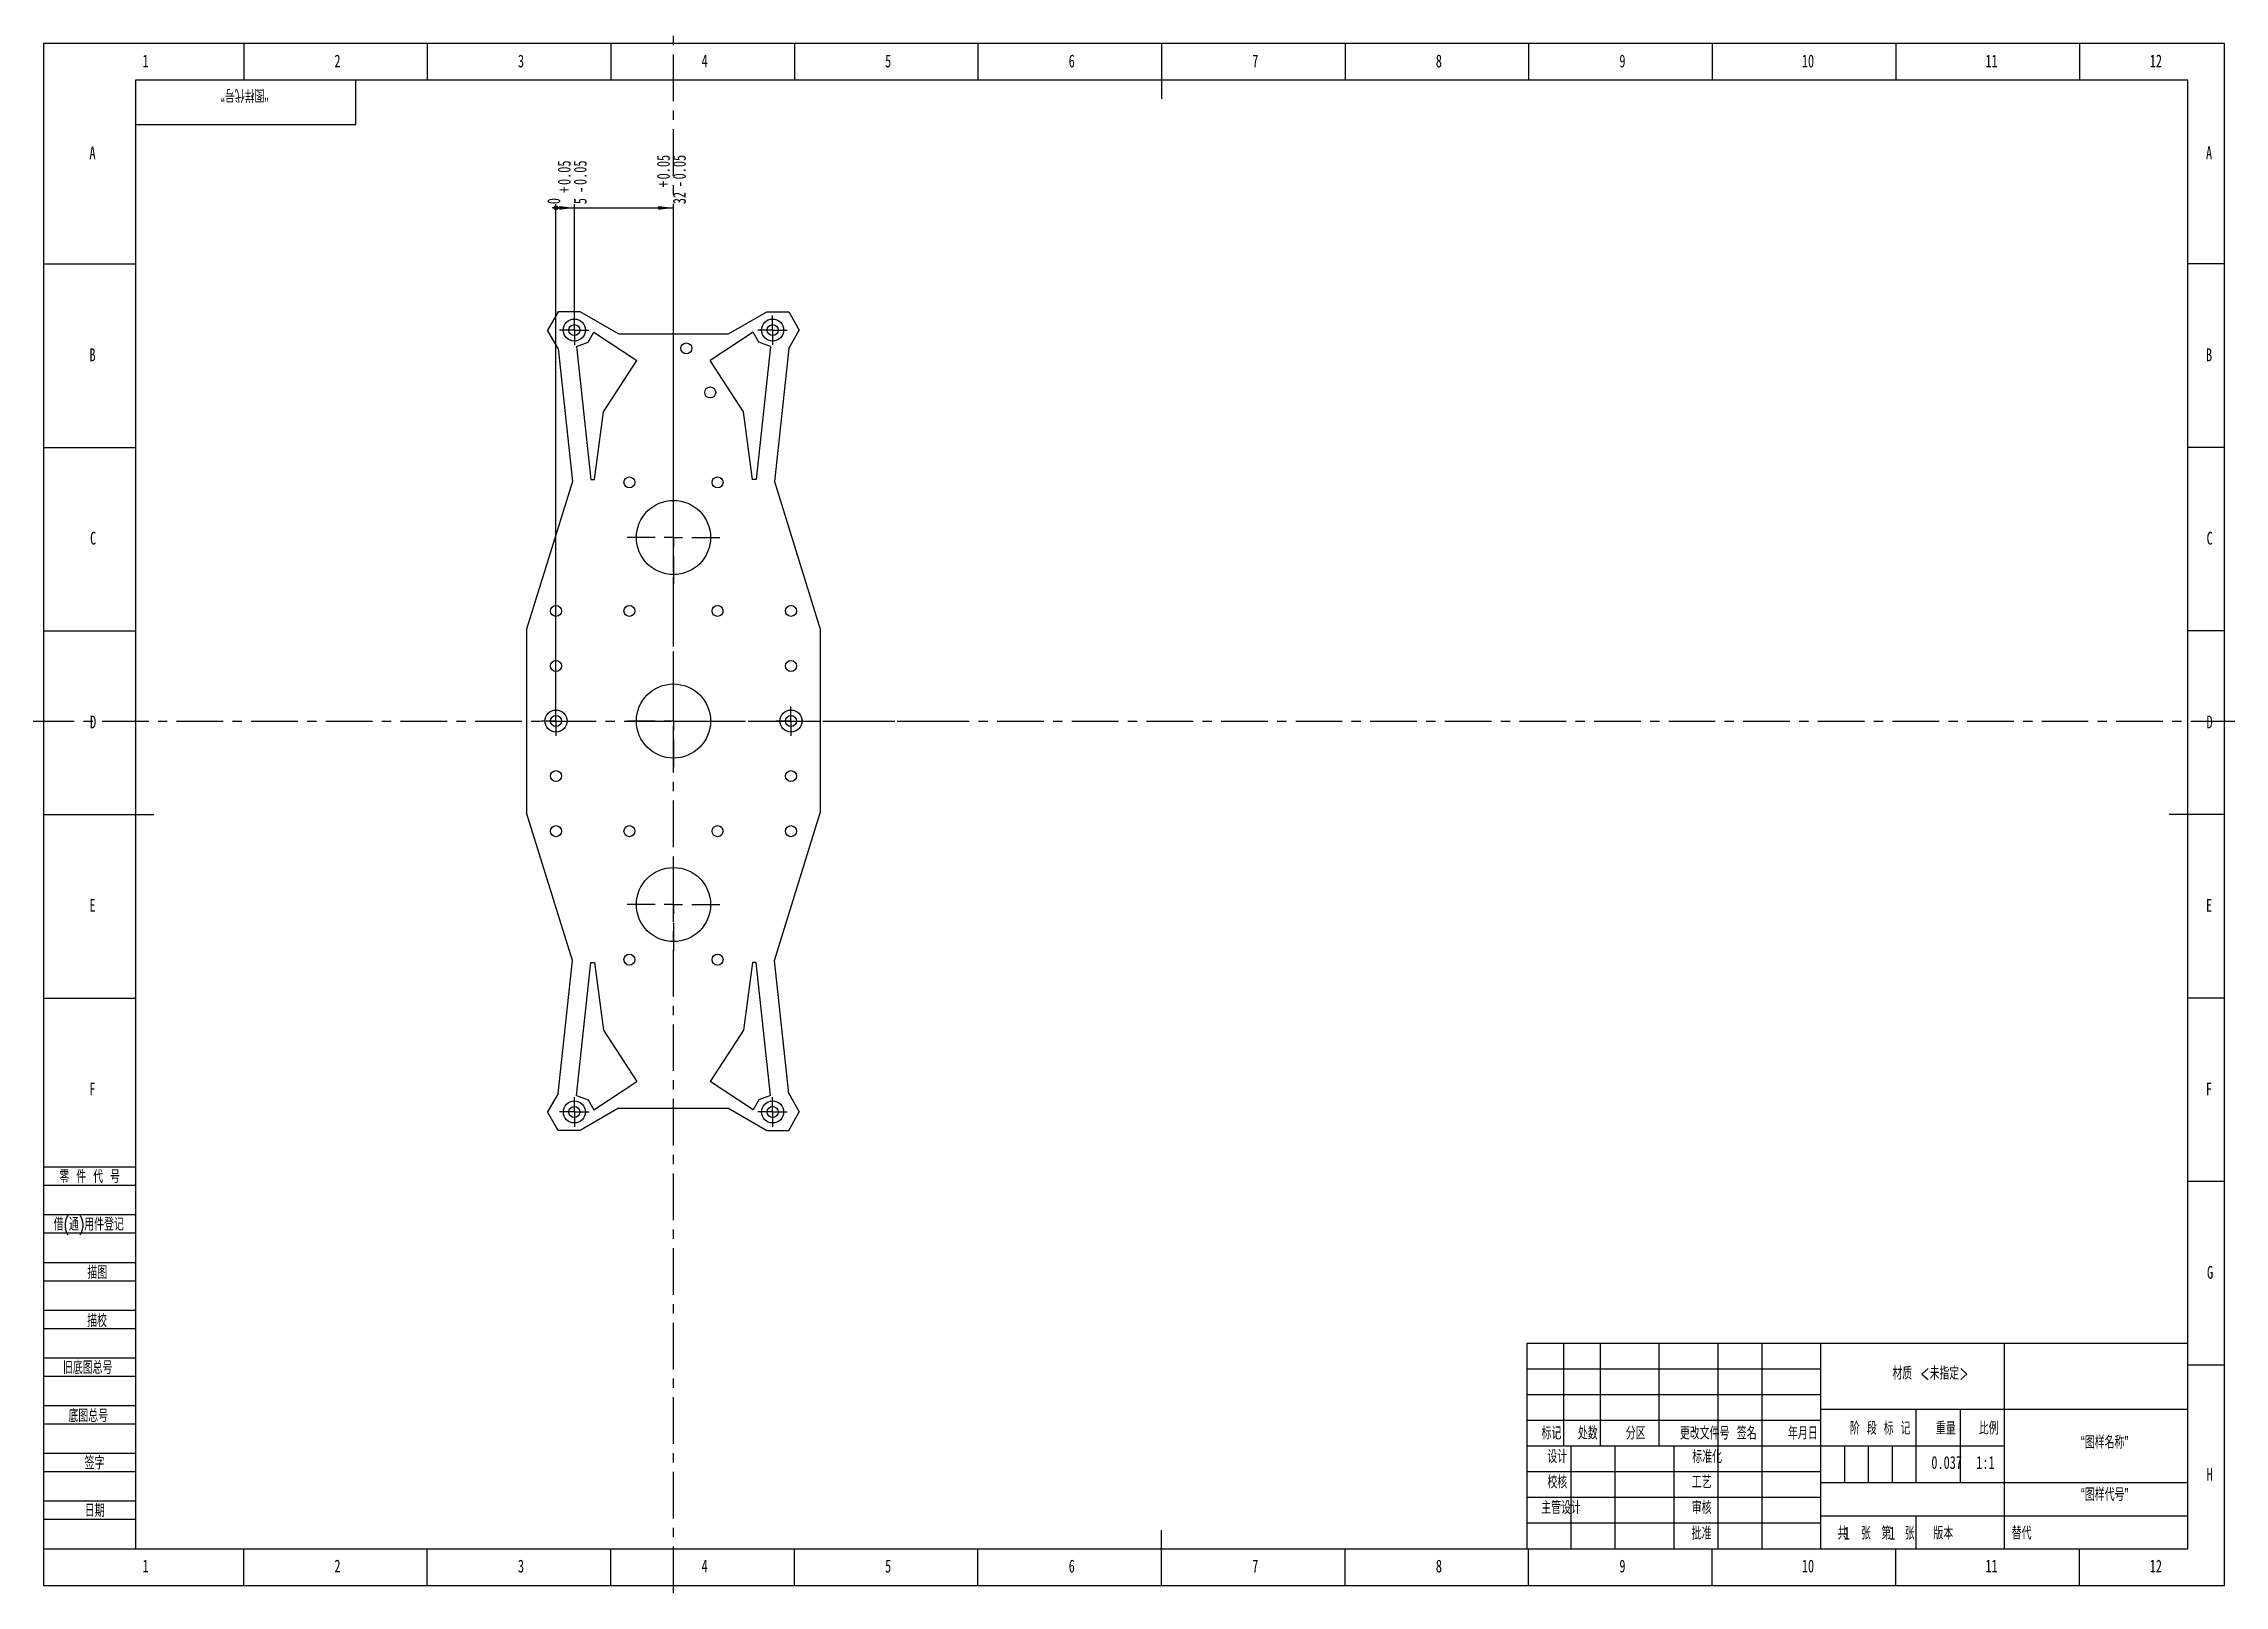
# Model space of a CAD drawing. Header units: millimetres. Extents: x -3235 to 3498, y -3131 to 3602.
# Drawn here: x 0 to 594, y 0 to 420 of the extents above; entities that cross this region are included whole.
import ezdxf

# ---------------------------------------------------------------- set-up
doc = ezdxf.new("R2010")
doc.units = ezdxf.units.MM
doc.linetypes.add('CENTERX2', pattern=[20.32, 12.7, -2.54, 2.54, -2.54])
for name, color, linetype in [('10', 7, 'Continuous'), ('5', 7, 'Continuous'), ('SLD-0', 7, 'Continuous')]:
    doc.layers.add(name, color=color, linetype=linetype)
doc.styles.add('SLDTEXTSTYLE0', font='TXT', dxfattribs={"width": 0.7, "bigfont": 'bigfont'})
doc.styles.add('SLDTEXTSTYLE1', font='TXT', dxfattribs={"width": 0.614286, "bigfont": 'bigfont'})
doc.styles.add('SLDTEXTSTYLE2', font='TXT', dxfattribs={"width": 0.6, "bigfont": 'bigfont'})
doc.styles.add('SLDTEXTSTYLE3', font='TXT', dxfattribs={"width": 0.7})
doc.dimstyles.new('SLDDIMSTYLE0', dxfattribs={"dimtxt": 3.5, "dimasz": 0.338667, "dimexe": 0, "dimexo": 0.0625, "dimgap": 0.875, "dimtad": 0, "dimtih": 1, "dimtoh": 1, "dimdec": 0, "dimrnd": 1e-09, "dimdsep": 46, "dimtxsty": 'SLDTEXTSTYLE3', "dimblk1": 'ORIGIN', "dimblk2": 'ORIGIN', "dimsah": 1, "dimcen": 0.09, "dimadec": 0, "dimazin": 2, "dimtfac": 1, "dimtdec": 0, "dimtofl": 0, "dimtmove": 0, "dimatfit": 3, "dimldrblk": 'ORIGIN', "dimfxl": 0, "dimfrac": 2, "dimtolj": 1, "dimtzin": 12, "dimarcsym": 0})
doc.dimstyles.new('SLDDIMSTYLE1', dxfattribs={"dimtxt": 3.5, "dimasz": 4.08, "dimexe": 0, "dimexo": 0.0625, "dimgap": 0.875, "dimtad": 0, "dimtih": 1, "dimtoh": 1, "dimrnd": 1e-09, "dimzin": 12, "dimdsep": 46, "dimtxsty": 'SLDTEXTSTYLE3', "dimsah": 1, "dimcen": 0.09, "dimadec": 0, "dimazin": 3, "dimtol": 1, "dimtp": 0.05, "dimtm": 0.05, "dimtfac": 1, "dimtofl": 0, "dimtmove": 0, "dimatfit": 3, "dimfxl": 0, "dimfrac": 2, "dimtolj": 1, "dimarcsym": 0})

msp = doc.modelspace()

# ---------------------------------------------------------------- texts
at = {"layer": '10', "char_height": 3.5}
for s, insert, attachment_point, style in [('1', (27.794, 417.02), 2, 'SLDTEXTSTYLE3'), ('2', (80.044, 417.02), 2, 'SLDTEXTSTYLE3'), ('3', (130.044, 417.02), 2, 'SLDTEXTSTYLE3'), ('4', (180.044, 417.02), 2, 'SLDTEXTSTYLE3'), ('5', (230.044, 417.02), 2, 'SLDTEXTSTYLE3'), ('6', (280.047, 417.02), 2, 'SLDTEXTSTYLE3'), ('7', (330.047, 417.02), 2, 'SLDTEXTSTYLE3'), ('8', (380.047, 417.02), 2, 'SLDTEXTSTYLE3'), ('9', (430.047, 417.02), 2, 'SLDTEXTSTYLE3'), ('10', (480.589, 417.02), 2, 'SLDTEXTSTYLE3'), ('11', (530.589, 417.02), 2, 'SLDTEXTSTYLE3'), ('12', (575.344, 417.02), 2, 'SLDTEXTSTYLE3'), ('A', (13.32, 392.02), 2, 'SLDTEXTSTYLE3'), ('A', (589.83, 392.02), 2, 'SLDTEXTSTYLE3'), ('B', (13.32, 336.965), 2, 'SLDTEXTSTYLE3'), ('B', (589.83, 336.965), 2, 'SLDTEXTSTYLE3'), ('C', (13.482, 287.02), 2, 'SLDTEXTSTYLE3'), ('C', (589.992, 287.02), 2, 'SLDTEXTSTYLE3'), ('D', (13.484, 236.965), 2, 'SLDTEXTSTYLE3'), ('D', (589.994, 236.965), 2, 'SLDTEXTSTYLE3'), ('E', (13.318, 187.02), 2, 'SLDTEXTSTYLE3'), ('E', (589.828, 187.02), 2, 'SLDTEXTSTYLE3'), ('F', (13.279, 136.965), 2, 'SLDTEXTSTYLE3'), ('F', (589.789, 136.965), 2, 'SLDTEXTSTYLE3'), ('G', (590.104, 87.02), 2, 'SLDTEXTSTYLE3'), ('材质 <未指定>', (513.954, 59.545), 2, 'SLDTEXTSTYLE0'), ('“图样名称”', (561.387, 40.729), 2, 'SLDTEXTSTYLE0'), ('0.037', (518.36, 35.237), 2, 'SLDTEXTSTYLE3'), ('H', (589.994, 32.02), 2, 'SLDTEXTSTYLE3'), ('“图样代号”', (561.39, 26.497), 2, 'SLDTEXTSTYLE0'), ('主管设计', (413.32, 22.944), 2, 'SLDTEXTSTYLE0'), ('1', (490.34, 15.997), 1, 'SLDTEXTSTYLE3'), ('1', (502.694, 15.997), 1, 'SLDTEXTSTYLE3'), ('1', (27.794, 7.02), 2, 'SLDTEXTSTYLE3'), ('2', (80.044, 7.02), 2, 'SLDTEXTSTYLE3'), ('3', (130.044, 7.02), 2, 'SLDTEXTSTYLE3'), ('4', (180.044, 7.02), 2, 'SLDTEXTSTYLE3'), ('5', (230.044, 7.02), 2, 'SLDTEXTSTYLE3'), ('6', (280.047, 7.02), 2, 'SLDTEXTSTYLE3'), ('7', (330.047, 7.02), 2, 'SLDTEXTSTYLE3'), ('8', (380.047, 7.02), 2, 'SLDTEXTSTYLE3'), ('9', (430.047, 7.02), 2, 'SLDTEXTSTYLE3'), ('10', (480.589, 7.02), 2, 'SLDTEXTSTYLE3'), ('11', (530.589, 7.02), 2, 'SLDTEXTSTYLE3'), ('12', (575.344, 7.02), 2, 'SLDTEXTSTYLE3')]:
    msp.add_mtext(s, dxfattribs=dict(at, insert=insert, attachment_point=attachment_point, style=style))
at = {"layer": '10', "color": 7, "char_height": 3.5}
for s, insert, attachment_point, style in [('零 件 代 号', (4.285, 113.124), 1, 'SLDTEXTSTYLE1'), ('借(通)用件登记', (2.735, 100.137), 1, 'SLDTEXTSTYLE0'), ('描图', (14.592, 86.983), 2, 'SLDTEXTSTYLE0'), ('描校', (14.559, 73.881), 2, 'SLDTEXTSTYLE0'), ('旧底图总号', (5.262, 61.089), 1, 'SLDTEXTSTYLE0'), ('底图总号', (6.762, 47.975), 1, 'SLDTEXTSTYLE0'), ('标记', (410.707, 43.232), 2, 'SLDTEXTSTYLE0'), ('处数', (420.607, 43.232), 2, 'SLDTEXTSTYLE0'), ('分区', (433.657, 43.232), 2, 'SLDTEXTSTYLE0'), ('更改文件号', (452.439, 43.232), 2, 'SLDTEXTSTYLE0'), ('签名', (463.903, 43.232), 2, 'SLDTEXTSTYLE0'), ('年月日', (479.179, 43.232), 2, 'SLDTEXTSTYLE0'), ('阶 段 标 记', (500.249, 44.569), 2, 'SLDTEXTSTYLE1'), ('重量', (518.116, 44.569), 2, 'SLDTEXTSTYLE0'), ('比例', (529.817, 44.569), 2, 'SLDTEXTSTYLE0'), ('设计', (412.301, 36.867), 2, 'SLDTEXTSTYLE0'), ('标准化', (453.127, 36.802), 2, 'SLDTEXTSTYLE0'), ('签字', (13.867, 35.109), 2, 'SLDTEXTSTYLE0'), ('校核', (412.3, 29.921), 2, 'SLDTEXTSTYLE0'), ('工艺', (451.626, 29.921), 2, 'SLDTEXTSTYLE0'), ('日期', (13.944, 22.148), 2, 'SLDTEXTSTYLE0'), ('审核', (451.626, 22.944), 2, 'SLDTEXTSTYLE0'), ('批准', (451.608, 15.957), 2, 'SLDTEXTSTYLE0'), ('共  张', (493.167, 15.997), 2, 'SLDTEXTSTYLE2'), ('第  张', (505.116, 15.997), 2, 'SLDTEXTSTYLE2'), ('版本', (517.453, 15.997), 2, 'SLDTEXTSTYLE0')]:
    msp.add_mtext(s, dxfattribs=dict(at, insert=insert, attachment_point=attachment_point, style=style))
at = {"layer": 'SLD-0', "insert": (54.768, 404.152), "char_height": 3.5, "attachment_point": 2, "rotation": 180, "style": 'SLDTEXTSTYLE0'}
msp.add_mtext('“图样代号”', dxfattribs=at)
at = {"layer": 'SLD-0', "char_height": 3.5}
for s, insert, attachment_point, style in [('1:1', (528.924, 35.237), 2, 'SLDTEXTSTYLE3'), ('替代', (536.078, 15.997), 1, 'SLDTEXTSTYLE0')]:
    msp.add_mtext(s, dxfattribs=dict(at, insert=insert, attachment_point=attachment_point, style=style))

# ---------------------------------------------------------------- blocks, each defined once
blk = doc.blocks.new('_Origin')
at = {"color": 0, "linetype": 'ByBlock', "lineweight": -2}
blk.add_line((0, 0), (-1, 0), dxfattribs=at)
blk.add_circle((0, 0), 0.5, dxfattribs=at)
blk = doc.blocks.new('_D')
at = {"layer": '10'}
blk.add_line((139.56, 239.46), (139.56, 376.26), dxfattribs=at)
at = {"layer": '10', "xscale": 1.016, "yscale": 1.016}
blk.add_blockref('_Origin', (139.56, 375.24), dxfattribs=at)
at = {"layer": '10', "insert": (137.22, 376.26), "char_height": 3.5, "attachment_point": 1, "rotation": 90, "style": 'SLDTEXTSTYLE3'}
blk.add_mtext('0', dxfattribs=at)
blk = doc.blocks.new('_D_1')
at = {"layer": '10'}
for p, q in [((139.56, 375.24), (144.56, 375.24)), ((144.56, 345.96), (144.56, 376.26))]:
    blk.add_line(p, q, dxfattribs=at)
blk.add_solid([(144.56, 375.24), (140.48, 375.75), (140.48, 374.74)], dxfattribs=at)
at = {"layer": '10', "char_height": 3.5, "attachment_point": 1, "rotation": 90, "style": 'SLDTEXTSTYLE3'}
for s, insert in [('0.05', (140.04, 381.49)), ('0.05', (144.4, 381.49)), ('+', (140.04, 379.33)), ('-', (144.4, 379.33)), ('5', (144.41, 376.26))]:
    blk.add_mtext(s, dxfattribs=dict(at, insert=insert))
blk = doc.blocks.new('_D_2')
at = {"layer": '10'}
for p, q in [((144.56, 375.24), (171.56, 375.24)), ((171.56, 298.06), (171.56, 376.26))]:
    blk.add_line(p, q, dxfattribs=at)
blk.add_solid([(171.56, 375.24), (167.48, 375.75), (167.48, 374.74)], dxfattribs=at)
at = {"layer": '10', "char_height": 3.5, "attachment_point": 1, "rotation": 90, "style": 'SLDTEXTSTYLE3'}
for s, insert in [('0.05', (167.04, 383.02)), ('0.05', (171.4, 383.02)), ('+', (167.04, 380.87)), ('-', (171.4, 380.86)), ('32', (171.41, 376.26))]:
    blk.add_mtext(s, dxfattribs=dict(at, insert=insert))
blk = doc.blocks.new('SW_CENTERMARKSYMBOL_0')
at = {"layer": '10', "color": 0}
for p, q in [((-2.5, 0), (-4, 0)), ((0, 0), (-2.5, 0)), ((0, 2.5), (0, 4)), ((0, 0), (0, 2.5)), ((0, 0), (0, -2.5)), ((0, 0), (2.5, 0)), ((2.5, 0), (4, 0)), ((0, -2.5), (0, -4))]:
    blk.add_line(p, q, dxfattribs=at)
blk = doc.blocks.new('SW_CENTERMARKSYMBOL_1')
at = {"layer": '10', "color": 0}
for p, q in [((-2.5, 0), (-4, 0)), ((0, 0), (-2.5, 0)), ((0, 2.5), (0, 4)), ((0, 0), (0, 2.5)), ((0, 0), (0, -2.5)), ((0, 0), (2.5, 0)), ((2.5, 0), (4, 0)), ((0, -2.5), (0, -4))]:
    blk.add_line(p, q, dxfattribs=at)
blk = doc.blocks.new('SW_CENTERMARKSYMBOL_2')
at = {"layer": '10', "color": 0}
for p, q in [((-2.5, 0), (-4, 0)), ((0, 0), (-2.5, 0)), ((0, 2.5), (0, 4)), ((0, 0), (0, 2.5)), ((0, 0), (0, -2.5)), ((0, 0), (2.5, 0)), ((2.5, 0), (4, 0)), ((0, -2.5), (0, -4))]:
    blk.add_line(p, q, dxfattribs=at)
blk = doc.blocks.new('SW_CENTERMARKSYMBOL_3')
at = {"layer": '10', "color": 0}
for p, q in [((-2.5, 0), (-4, 0)), ((0, 0), (-2.5, 0)), ((0, 2.5), (0, 4)), ((0, 0), (0, 2.5)), ((0, 0), (0, -2.5)), ((0, 0), (2.5, 0)), ((2.5, 0), (4, 0)), ((0, -2.5), (0, -4))]:
    blk.add_line(p, q, dxfattribs=at)
blk = doc.blocks.new('SW_CENTERMARKSYMBOL_4')
at = {"layer": '10', "color": 0}
for p, q in [((-2.5, 0), (-4, 0)), ((0, 0), (-2.5, 0)), ((0, 2.5), (0, 4)), ((0, 0), (0, 2.5)), ((0, 0), (0, -2.5)), ((0, 0), (2.5, 0)), ((2.5, 0), (4, 0)), ((0, -2.5), (0, -4))]:
    blk.add_line(p, q, dxfattribs=at)
blk = doc.blocks.new('SW_CENTERMARKSYMBOL_5')
at = {"layer": '10', "color": 0}
for p, q in [((-2.5, 0), (-4, 0)), ((0, 0), (-2.5, 0)), ((0, 2.5), (0, 4)), ((0, 0), (0, 2.5)), ((0, 0), (0, -2.5)), ((0, 0), (2.5, 0)), ((2.5, 0), (4, 0)), ((0, -2.5), (0, -4))]:
    blk.add_line(p, q, dxfattribs=at)
blk = doc.blocks.new('SW_CENTERMARKSYMBOL_6')
at = {"layer": '10', "color": 0}
for p, q in [((0, 5), (0, 12.6)), ((-5, 0), (-12.6, 0)), ((0, 0), (-2.5, 0)), ((0, 0), (0, 2.5)), ((0, 0), (0, -2.5)), ((0, 0), (2.5, 0)), ((5, 0), (12.6, 0)), ((0, -5), (0, -12.6))]:
    blk.add_line(p, q, dxfattribs=at)
blk = doc.blocks.new('SW_CENTERMARKSYMBOL_7')
at = {"layer": '10', "color": 0}
for p, q in [((0, 5), (0, 12.6)), ((-5, 0), (-12.6, 0)), ((0, 0), (-2.5, 0)), ((0, 0), (0, 2.5)), ((0, 0), (0, -2.5)), ((0, 0), (2.5, 0)), ((5, 0), (12.6, 0)), ((0, -5), (0, -12.6))]:
    blk.add_line(p, q, dxfattribs=at)
blk = doc.blocks.new('SW_CENTERMARKSYMBOL_8')
at = {"layer": '10', "color": 0}
for p, q in [((0, 5), (0, 12.6)), ((-5, 0), (-12.6, 0)), ((0, 0), (-2.5, 0)), ((0, 0), (0, 2.5)), ((0, 0), (0, -2.5)), ((0, 0), (2.5, 0)), ((5, 0), (12.6, 0)), ((0, -5), (0, -12.6))]:
    blk.add_line(p, q, dxfattribs=at)

# ---------------------------------------------------------------- dimensions: what is measured, and where the dimension line sits
at = {"layer": '10'}
for feature_location, offset, origin, dimstyle, picture, middle in [((171.563, 298.061), (0, 78.2), (139.563, 239.461), 'SLDDIMSTYLE1', '_D_2', (171.563, 382.711)), ((144.563, 345.961), (0, 30.3), (139.563, 239.461), 'SLDDIMSTYLE1', '_D_1', (144.563, 381.943)), ((139.563358779, 239.461068702), (0, 136.799607988), (139.563358779, 239.461068702), 'SLDDIMSTYLE0', '_D', (139.563358779, 377.028732248))]:
    dim = msp.add_ordinate_dim(feature_location=feature_location, offset=offset, dtype=1, origin=origin, dimstyle=dimstyle, dxfattribs=at)
    dim.commit()
    dim.dimension.update_dxf_attribs({"geometry": picture, "text_midpoint": middle})

# ---------------------------------------------------------------- linework, layer by layer
at = {"color": 7, "linetype": 'CENTERX2'}
for p, q in [((171.563, -3131.385), (171.563, 3602.307)), ((171.563, 235.461), (171.563, 343.405)), ((-3235.282, 235.461), (3498.409, 235.461)), ((171.563, 235.461), (249.883, 235.461))]:
    msp.add_line(p, q, dxfattribs=at)
at = {"color": 7, "linetype": 'Continuous', "lineweight": 25}
for p, q in [((140.171, 346.961), (137.284, 341.961)), ((146.171, 346.961), (140.171, 346.961)), ((156.563, 340.961), (146.171, 346.961)), ((186.563, 340.961), (196.956, 346.961)), ((196.956, 346.961), (202.956, 346.961)), ((202.956, 346.961), (205.842, 341.961)), ((140.171, 336.961), (137.284, 341.961)), ((145.142, 337.495), (148.32, 338.683)), ((148.32, 338.683), (149.894, 341.41)), ((149.894, 341.41), (161.593, 333.658)), ((156.563, 340.961), (186.563, 340.961)), ((193.233, 341.41), (181.534, 333.658)), ((194.807, 338.683), (193.233, 341.41)), ((197.984, 337.495), (194.807, 338.683)), ((202.956, 336.961), (205.842, 341.961)), ((140.171, 336.961), (144.063, 300.711)), ((145.142, 337.495), (149.035, 301.245)), ((152.47, 319.667), (161.593, 333.658)), ((190.657, 319.667), (181.534, 333.658)), ((197.984, 337.495), (194.092, 301.245)), ((202.956, 336.961), (199.063, 300.711)), ((150.035, 301.245), (152.47, 319.667)), ((193.092, 301.245), (190.657, 319.667)), ((144.063, 300.711), (131.563, 260.461)), ((149.035, 301.245), (150.035, 301.245)), ((194.092, 301.245), (193.092, 301.245)), ((199.063, 300.711), (211.563, 260.461)), ((131.563, 260.461), (131.563, 210.461)), ((211.563, 260.461), (211.563, 210.461)), ((144.063, 170.211), (131.563, 210.461)), ((199.063, 170.211), (211.563, 210.461)), ((140.171, 133.961), (144.063, 170.211)), ((145.142, 133.427), (149.035, 169.677)), ((149.035, 169.677), (150.035, 169.677)), ((150.035, 169.677), (152.47, 151.255)), ((193.092, 169.677), (190.657, 151.255)), ((194.092, 169.677), (193.092, 169.677)), ((197.984, 133.427), (194.092, 169.677)), ((202.956, 133.961), (199.063, 170.211)), ((152.47, 151.255), (161.593, 137.264)), ((190.657, 151.255), (181.534, 137.264)), ((149.894, 129.513), (161.593, 137.264)), ((193.233, 129.513), (181.534, 137.264)), ((140.171, 133.961), (137.284, 128.961)), ((145.142, 133.427), (148.32, 132.239)), ((148.32, 132.239), (149.894, 129.513)), ((194.807, 132.239), (193.233, 129.513)), ((197.984, 133.427), (194.807, 132.239)), ((202.956, 133.961), (205.842, 128.961)), ((140.171, 123.961), (137.284, 128.961)), ((156.563, 129.961), (146.171, 123.961)), ((156.563, 129.961), (186.563, 129.961)), ((186.563, 129.961), (196.956, 123.961)), ((202.956, 123.961), (205.842, 128.961)), ((146.171, 123.961), (140.171, 123.961)), ((196.956, 123.961), (202.956, 123.961))]:
    msp.add_line(p, q, dxfattribs=at)
for centre, radius in [((144.563, 341.961), 3), ((198.563, 341.961), 3), ((144.563, 341.961), 1.5), ((198.563, 341.961), 1.5), ((159.563, 300.461), 1.5), ((183.563, 300.461), 1.5), ((171.563, 285.461), 10.1), ((139.563, 265.461), 1.5), ((159.563, 265.461), 1.5), ((183.563, 265.461), 1.5), ((203.563, 265.461), 1.5), ((139.563, 250.461), 1.5), ((203.563, 250.461), 1.5), ((171.563, 235.461), 10.1), ((139.563, 235.461), 3), ((203.563, 235.461), 3), ((139.563, 235.461), 1.5), ((203.563, 235.461), 1.5), ((139.563, 220.461), 1.5), ((203.563, 220.461), 1.5), ((139.563, 205.461), 1.5), ((159.563, 205.461), 1.5), ((183.563, 205.461), 1.5), ((203.563, 205.461), 1.5), ((171.563, 185.461), 10.1), ((159.563, 170.461), 1.5), ((183.563, 170.461), 1.5), ((144.563, 128.961), 3), ((198.563, 128.961), 3), ((144.563, 128.961), 1.5), ((198.563, 128.961), 1.5)]:
    msp.add_circle(centre, radius, dxfattribs=at)
at = {"color": 7, "linetype": 'Continuous'}
for centre, radius in [((198.563, 341.961), 3), ((175.063, 336.961), 1.5), ((181.563, 324.961), 1.5), ((203.563, 235.461), 1.5)]:
    msp.add_circle(centre, radius, dxfattribs=at)
at = {"layer": '5', "color": 7}
for p, q in [((594.005, 420), (0, 420)), ((0, 420), (0, 0)), ((594.005, 0), (594.005, 420)), ((0, 114), (25, 114)), ((0, 109), (25, 109)), ((0, 101), (25, 101)), ((0, 96), (25, 96)), ((0, 88), (25, 88)), ((0, 83), (25, 83)), ((0, 75), (25, 75)), ((0, 70), (25, 70)), ((0, 62), (25, 62)), ((0, 57), (25, 57)), ((404, 59), (484, 59)), ((0, 49), (25, 49)), ((404, 52), (484, 52)), ((0, 44), (25, 44)), ((0, 36), (25, 36)), ((490.5, 38), (490.5, 28)), ((497, 38), (497, 28)), ((503.5, 38), (503.5, 28)), ((0, 31), (25, 31)), ((0, 23), (25, 23)), ((0, 18), (25, 18)), ((0, 0), (594.005, 0))]:
    msp.add_line(p, q, dxfattribs=at)
at = {"layer": '5'}
for p, q in [((54.5, 420), (54.5, 410)), ((104.5, 420), (104.5, 410)), ((154.5, 420), (154.5, 410)), ((204.5, 420), (204.5, 410)), ((254.5, 420), (254.5, 410)), ((354.5, 420), (354.5, 410)), ((404.5, 420), (404.5, 410)), ((454.5, 420), (454.5, 410)), ((504.5, 420), (504.5, 410)), ((554.5, 420), (554.5, 410)), ((0, 360), (25, 360)), ((594.005, 360), (584.005, 360)), ((0, 310), (25, 310)), ((594.005, 310), (584.005, 310)), ((0, 260), (25, 260)), ((594.005, 260), (584.005, 260)), ((0, 160), (25, 160)), ((594.005, 160), (584.005, 160)), ((594.005, 110), (584.005, 110)), ((594.005, 60), (584.005, 60)), ((54.5, 0), (54.5, 10)), ((104.5, 0), (104.5, 10)), ((154.5, 0), (154.5, 10)), ((204.5, 0), (204.5, 10)), ((254.5, 0), (254.5, 10)), ((354.5, 0), (354.5, 10)), ((404.5, 0), (404.5, 10)), ((454.5, 0), (454.5, 10)), ((504.5, 0), (504.5, 10)), ((554.5, 0), (554.5, 10))]:
    msp.add_line(p, q, dxfattribs=at)
at = {"layer": '5', "lineweight": 25}
for p, q in [((304.503, 420), (304.503, 405)), ((0, 210), (30, 210)), ((594.005, 210), (579.005, 210)), ((304.503, 0), (304.503, 15))]:
    msp.add_line(p, q, dxfattribs=at)
at = {"layer": '5', "color": 7, "lineweight": 25}
for p, q in [((584.005, 410), (25, 410)), ((25, 410), (25, 10)), ((85, 398), (85, 410)), ((584.005, 10), (584.005, 410)), ((25, 398), (85, 398)), ((404, 66), (584, 66)), ((404, 66), (404, 10)), ((414, 66), (414, 38)), ((424, 66), (424, 38)), ((440, 66), (440, 38)), ((456, 66), (456, 10)), ((468, 66), (468, 38)), ((484, 66), (484, 10)), ((534, 66), (534, 38)), ((484, 48), (584, 48)), ((510, 48), (510, 28)), ((522, 48), (522, 28)), ((404, 45), (484, 45)), ((404, 38), (534, 38)), ((416, 38), (416, 10)), ((428, 38), (428, 10)), ((444, 38), (444, 10)), ((468, 38), (468, 10)), ((534, 38), (534, 10)), ((404, 31), (484, 31)), ((404, 24), (484, 24)), ((484, 28), (584, 28)), ((484.005, 18.985), (584.005, 18.985)), ((510, 18.985), (510, 10)), ((404, 17), (484, 17)), ((0, 10), (584.005, 10))]:
    msp.add_line(p, q, dxfattribs=at)

# ---------------------------------------------------------------- block references
at = {"layer": '10'}
for name, p in [('SW_CENTERMARKSYMBOL_3', (144.563, 341.961)), ('SW_CENTERMARKSYMBOL_0', (198.563, 341.961)), ('SW_CENTERMARKSYMBOL_8', (171.563, 285.461)), ('SW_CENTERMARKSYMBOL_6', (171.563, 235.461)), ('SW_CENTERMARKSYMBOL_2', (139.563, 235.461)), ('SW_CENTERMARKSYMBOL_1', (203.563, 235.461)), ('SW_CENTERMARKSYMBOL_7', (171.563, 185.461)), ('SW_CENTERMARKSYMBOL_4', (144.563, 128.961)), ('SW_CENTERMARKSYMBOL_5', (198.563, 128.961))]:
    msp.add_blockref(name, p, dxfattribs=at)

msp.set_redraw_order([(e.dxf.handle, doc.entitydb.next_handle()) for e in msp.query("TEXT MTEXT ATTDEF DIMENSION ARC_DIMENSION")])  # texts and dimensions are drawn at this point

doc.saveas('drawing.dxf')
